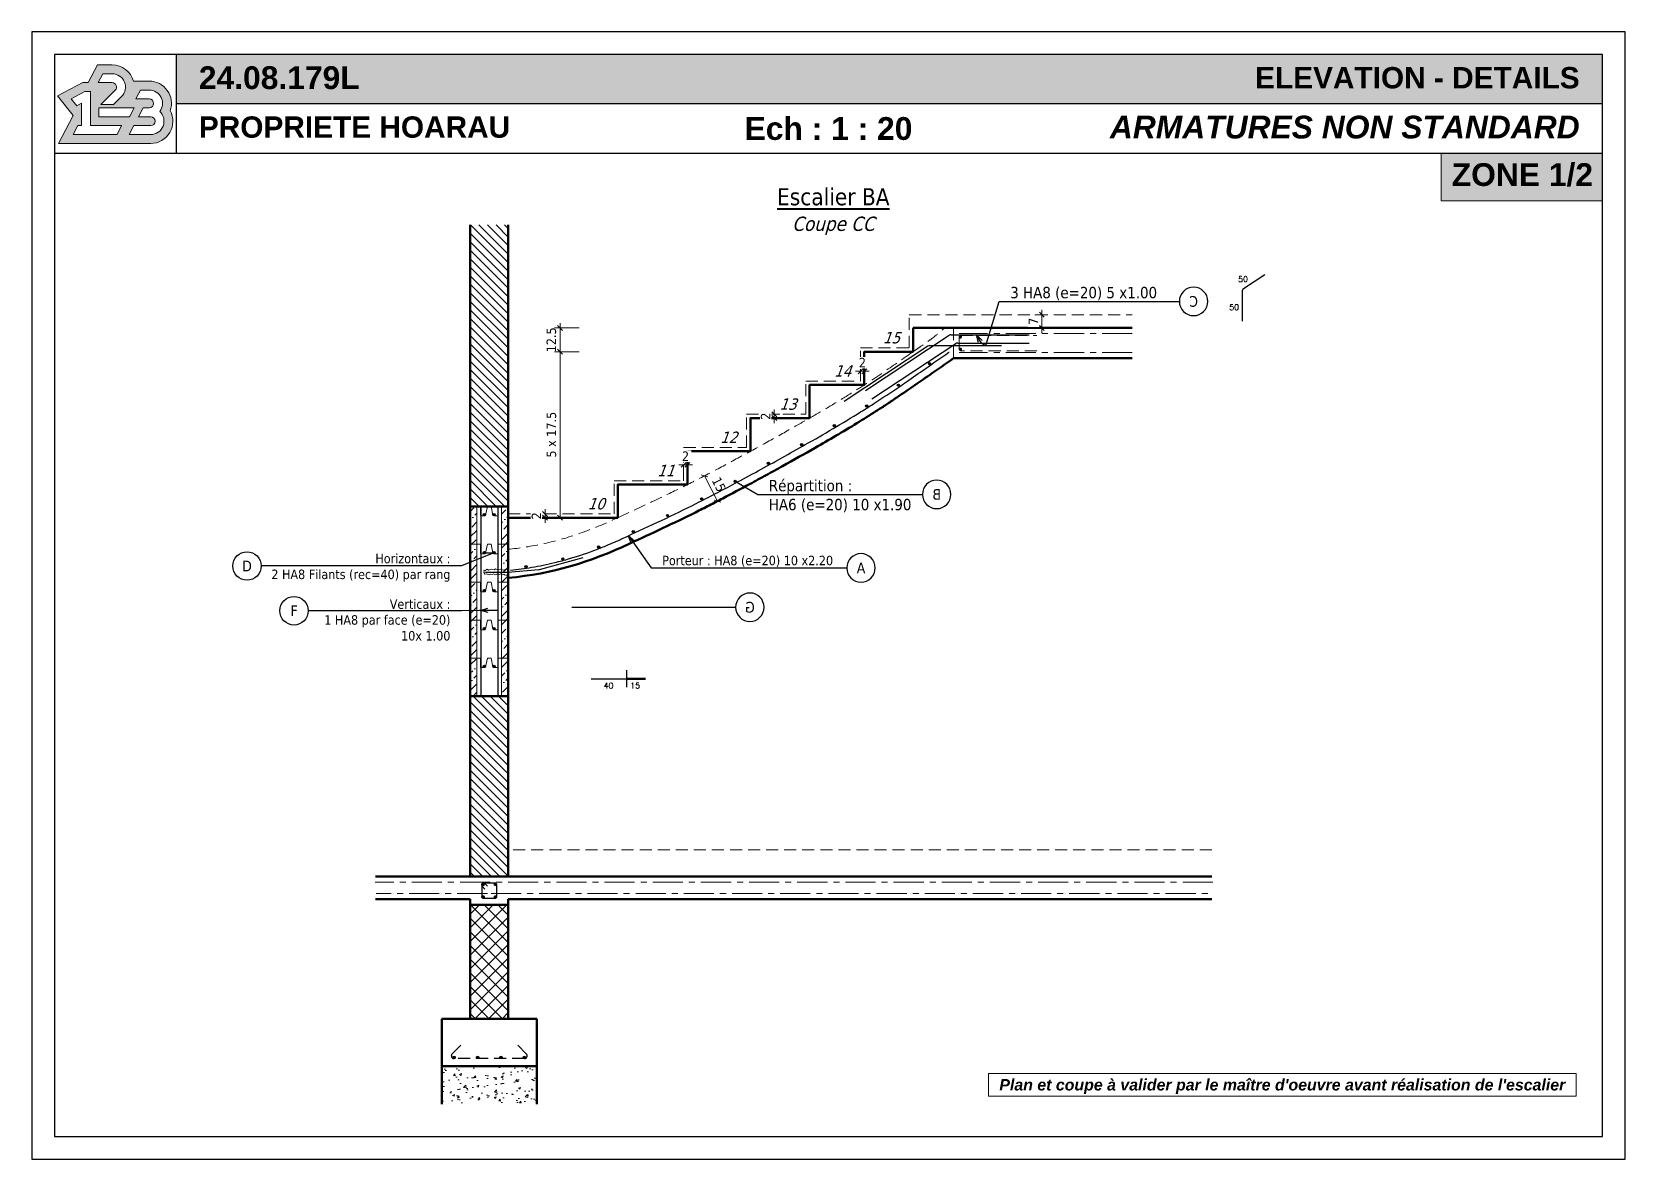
# Model space of a CAD drawing. Header units: millimetres. Extents: x 1206 to 5166, y 1455 to 2049.
# Drawn here: x 4326 to 5166, y 1455 to 2049 of the extents above; entities that cross this region are included whole.
import ezdxf
from ezdxf import colors
from ezdxf.entities.mleader import LeaderData, LeaderLine
from ezdxf.enums import TextEntityAlignment as Align
from ezdxf.math import Vec2, Vec3

# ---------------------------------------------------------------- set-up
doc = ezdxf.new("R2010")
doc.units = ezdxf.units.MM
doc.linetypes.add('AXES', pattern=[50.8, 31.75, -6.35, 6.35, -6.35])
doc.linetypes.add('CACHE', pattern=[9.525, 6.35, -3.175])
for name, color, linetype in [('ABAK_A-ANNOT', 7, 'Continuous'), ('ABAK_A-ANNOT FERRAILLAGES', 7, 'Continuous'), ('ABAK_BA-FERRAILLAGES', 1, 'Continuous'), ('ABAK_BA-FERRAILLAGES CACHES', 7, 'CACHE')]:
    doc.layers.add(name, color=color, linetype=linetype)
for name, color, linetype, lineweight in [('ABAK_A-CARTOUCHE', 7, 'Continuous', 20), ('ABAK_A-COTA', 7, 'Continuous', 18), ('ABAK_A-HACHURES', 253, 'Continuous', 15), ('ABAK_A-TITRES', 150, 'Continuous', 40), ('ABAK_BC-COFFRAGE-CA', 7, 'CACHE', 15), ('ABAK_BC-COFFRAGE-CO', 7, 'Continuous', 50), ('ABAK_BC-EXISTANT', 252, 'Continuous', 15), ('ABAK_BC-STR METAL', 20, 'Continuous', 20), ('ABAK_Hachures', 252, 'Continuous', 15)]:
    doc.layers.add(name, color=color, linetype=linetype, lineweight=lineweight)
doc.styles.add('A-TEXTE-COTA', font='ROMANS.SHX', dxfattribs={"width": 0.8})
doc.styles.add('ABAK_ANNO_BA', font='tahoma.ttf', dxfattribs={"height": 0.3})
doc.styles.add('ABAK_ANNO_RESA', font='tahoma.ttf', dxfattribs={"oblique": 20, "height": 0.1})
doc.styles.add('ABAK_BA', font='tahoma.ttf')
doc.styles.add('ABAK_TXT', font='tahoma.ttf')
doc.styles.get("Standard").update_dxf_attribs({"font": 'arial.ttf'})
doc.dimstyles.new('ABAK_BA', dxfattribs={"dimtxt": 0.25, "dimasz": 0.13, "dimexe": 0.15, "dimexo": 0.2, "dimgap": 0.1, "dimtad": 1, "dimdec": 1, "dimdsep": 46, "dimtxsty": 'ABAK_BA', "dimblk": 'OBLIQUE', "dimcen": 4, "dimclrd": 256, "dimclrt": 256, "dimazin": 2, "dimtfac": 1, "dimtdec": 1, "dimtix": 1, "dimtmove": 2, "dimatfit": 3, "dimldrblk": 'OBLIQUE', "dimfxl": 0.5, "dimfxlon": 1, "dimlwd": -1, "dimlwe": -1, "dimarcsym": 0})
pattern_1 = [(45, (5886.699, -1386.8433), (1.683798, 6.173926), [7.9375, -1.5875, 0, -1.5875])]

msp = doc.modelspace()

# ---------------------------------------------------------------- texts
at = {"layer": 'ABAK_A-ANNOT', "style": 'A-TEXTE-COTA'}
for p in [(4962.26, 1917.37), (4957.56, 1902.56)]:
    msp.add_text('50', height=3, dxfattribs=at).set_placement(p)
at = {"layer": 'ABAK_A-ANNOT', "char_height": 6, "width": 19.363, "attachment_point": 1, "style": 'ABAK_ANNO_RESA'}
for s, insert in [('15', (4774.86, 1891.01)), ('14', (4749.14, 1873.51)), ('13', (4720.31, 1856.01)), ('12', (4689.06, 1838.51)), ('11', (4655.88, 1821.01)), ('10', (4619.18, 1803.51))]:
    msp.add_mtext(s, dxfattribs=dict(at, insert=insert))
at = {"layer": 'ABAK_A-ANNOT FERRAILLAGES', "style": 'A-TEXTE-COTA'}
for s, p in [('40', (4627.73, 1703.17)), ('15', (4641.76, 1703.17))]:
    msp.add_text(s, height=3, dxfattribs=at).set_placement(p)
at = {"layer": 'ABAK_A-CARTOUCHE', "insert": (4991.09, 2024.91), "char_height": 11.25, "width": 302.4189, "attachment_point": 5, "style": 'ABAK_ANNO_BA'}
msp.add_mtext('\\pxqr;{\\fArial|b1|i0|c0|p34;ELEVATION - DETAILS}', dxfattribs=at)
at = {"layer": 'ABAK_A-CARTOUCHE', "color": 1, "insert": (4991.09, 1998.91), "char_height": 12, "width": 302.4189, "attachment_point": 5, "style": 'ABAK_ANNO_BA'}
msp.add_mtext('\\pxqr;{\\fArial|b1|i1|c0|p34;ARMATURES NON STANDARD}', dxfattribs=at)
at = {"layer": 'ABAK_A-CARTOUCHE', "color": 1, "insert": (4985.53, 1493.44), "char_height": 6, "width": 303.8155, "attachment_point": 5, "style": 'ABAK_ANNO_BA', "bg_fill": 16, "box_fill_scale": 1.5, "bg_fill_color": 256, "bg_fill_transparency": 0}
msp.add_mtext("\\pxqc;{\\fArial|b1|i1|c0|p34;Plan et coupe à valider par le maître d'oeuvre avant réalisation de l'escalier}", dxfattribs=at)
at = {"layer": 'ABAK_A-TITRES', "insert": (4748.8, 1954.45), "char_height": 9, "attachment_point": 5, "style": 'ABAK_TXT'}
msp.add_mtext_dynamic_manual_height_columns('{\\LEscalier BA \\fTahoma|b0|i1|c0|p34;\\H0.83333x;\\lCoupe CC}', width=76.5312, gutter_width=2.5, heights=[0], dxfattribs=at)

# ---------------------------------------------------------------- blocks, each defined once
blk = doc.blocks.new('A$Ccc495f69')
at = {"true_color": 0xffcc00}
h = blk.add_hatch(color=40, dxfattribs=at)
h.dxf.hatch_style = 1
h.paths.add_polyline_path([(-0.18, 7.2, 0.337188), (-5.96, 11.6), (-9.94, 11.6), (-12.44, 6.84), (-13.92, 6.84), (-20.72, 3.21), (-16.47, -2.07), (-20.42, -9.6), (4.44, -9.6, 0.56769), (9.72, -0.75, 0.514981), (4.04, 7.2)])
h.paths.add_polyline_path([(-3.42, 3.05), (-5.58, 0.9), (-8.99, 0.9), (-5.11, 4.75, 0.669448), (-5.96, 6.8), (-9.75, 6.8), (-8.49, 9.2), (-5.96, 9.2, -0.669448)], flags=16)
h.paths.add_polyline_path([(1.67, 4.8), (4.04, 4.8, -0.620692), (6.91, -0.98, -0.678658), (4.44, -7.2), (-1.38, -7.2), (-0.12, -4.8), (4.44, -4.8, 1), (4.44, -2.4), (1.14, -2.4), (2.4, 0), (4.04, 0, 1), (4.04, 2.4), (0.41, 2.4)], flags=16)
h.paths.add_polyline_path([(0, 0), (-1.26, -2.4), (-9.58, -2.4), (-9.58, 0)], flags=16)
h.paths.add_polyline_path([(-3.4, -4.8), (-4.65, -7.2), (-16.45, -7.2), (-15.19, -4.8), (-14.25, -4.8), (-14.25, 1.22), (-15.5, 0.55), (-17.04, 2.46), (-13.32, 4.44), (-11.85, 4.44), (-11.85, -4.8)], flags=16)
at = {"color": 40, "true_color": 0xffcc00}
for points in [[(4.44, -9.6), (-20.42, -9.6), (-16.47, -2.07), (-20.72, 3.21), (-13.92, 6.84), (-12.44, 6.84), (-9.94, 11.6), (-5.96, 11.6, -0.337188), (-0.18, 7.2), (4.04, 7.2, -0.514981), (9.72, -0.75, -0.56769), (4.44, -9.6, 1)], [(4.04, 2.4), (0.41, 2.4), (1.67, 4.8), (4.04, 4.8, -0.620692), (6.91, -0.98, -0.678658), (4.44, -7.2), (-1.38, -7.2), (-0.12, -4.8), (4.44, -4.8, 1), (4.44, -2.4), (1.14, -2.4), (2.4, 0), (4.04, 0, 1), (4.04, 2.4, -1)]]:
    blk.add_lwpolyline(points, format="xyb", dxfattribs=at)
blk.add_lwpolyline([(-9.75, 6.8), (-8.49, 9.2), (-5.96, 9.2, -0.669448), (-3.42, 3.05), (-5.58, 0.9), (-8.99, 0.9), (-5.11, 4.75, 0.669448), (-5.96, 6.8)], format="xyb", close=True, dxfattribs=at)
blk.add_lwpolyline([(-17.04, 2.46), (-15.5, 0.55), (-14.25, 1.22), (-14.25, -4.8), (-15.19, -4.8), (-16.45, -7.2), (-4.65, -7.2), (-3.4, -4.8), (-11.85, -4.8), (-11.85, 4.44), (-13.32, 4.44)], close=True, dxfattribs=at)
blk.add_lwpolyline([(-9.58, 0), (-9.58, -2.4), (-1.26, -2.4), (0, 0), (-9.58, 0)], dxfattribs=at)
blk = doc.blocks.new('*U84')
at = {"layer": 'ABAK_A-ANNOT', "true_color": 0xffcc00, "transparency": 33554687}
h = blk.add_hatch(color=40, dxfattribs=at)
h.dxf.hatch_style = 1
h.paths.add_polyline_path([(76, -12), (76, -38), (828, -38), (828, -12)])
at = {"layer": 'ABAK_A-HACHURES', "true_color": 0xa9d08e, "transparency": 33554687}
h = blk.add_hatch(color=63, dxfattribs=at)
h.dxf.hatch_style = 1
h.paths.add_polyline_path([(828, -89), (828, -64), (743.02, -64), (743.02, -89)])
for p, q in [((828, -64), (728, -64)), ((743.02, -64), (743.02, -89)), ((743.02, -89), (828, -89))]:
    blk.add_line(p, q)
at = {"layer": 'ABAK_A-ANNOT'}
for p, q in [((828, -12), (12, -12)), ((12, -12), (12, -581.97)), ((76, -12), (76, -64)), ((828, -581.97), (828, -12)), ((828, -38), (76, -38)), ((76, -64), (12, -64)), ((828, -64), (76, -64)), ((12, -581.97), (828, -581.97))]:
    blk.add_line(p, q, dxfattribs=at)
blk.add_lwpolyline([(840, 0), (0, 0), (0, -593.97), (840, -593.97)], close=True, dxfattribs=at)
at = {"layer": 'ABAK_A-COTA', "xscale": 1.952830188679271, "yscale": 1.952830188679271, "zscale": 1.952830188679271}
blk.add_blockref('A$Ccc495f69', (53.98, -40.03), dxfattribs=at)
at = {"layer": 'ABAK_A-CARTOUCHE', "attachment_point": 5, "style": 'ABAK_ANNO_BA'}
for s, insert, char_height, width in [('\\pxql;{\\fArial|b1|i0|c0|p34;24.08.179L}', (239.25, -24.23), 12, 302.4189), ('\\pxql;{\\fArial|b1|i0|c0|p34;PROPRIETE HOARAU}', (239.25, -50.23), 11.25, 302.4189), ('\\pxqc;{\\fArial|b1|i0|c0|p34;Ech : 1 : 20}', (420, -51), 12, 302.4189), ('{\\fArial|b1|i0|c0|p34;ZONE 1/2}', (785.83, -75.36), 12, 83.7193)]:
    blk.add_mtext(s, dxfattribs=dict(at, insert=insert, char_height=char_height, width=width))
blk = doc.blocks.new('A$C08e14a1e')
at = {"layer": 'ABAK_Hachures'}
for p, q in [((-20, 0), (-14.7, 0)), ((-14.7, 0), (-14.7, -4.5)), ((-11.92, -4.6), (-11, 0)), ((-11, 0), (-9, 0)), ((-9, 0), (-8.08, -4.6)), ((0, 0), (-5.3, 0)), ((-5.3, 0), (-5.3, -4.5)), ((-14.2, -5), (-12.41, -5)), ((-7.59, -5), (-5.8, -5))]:
    blk.add_line(p, q, dxfattribs=at)
for centre, start, end in [((-14.2, -4.5), 180, 270), ((-12.41, -4.5), 270, 348.69007), ((-7.59, -4.5), 191.30993, 270), ((-5.8, -4.5), 270, 0)]:
    blk.add_arc(centre, 0.5, start, end, dxfattribs=at)
blk = doc.blocks.new('_Open30')
at = {"color": 0, "linetype": 'ByBlock', "lineweight": -2}
for p, q in [((-1, 0.27), (0, 0)), ((0, 0), (-1, -0.27)), ((0, 0), (-1, 0))]:
    blk.add_line(p, q, dxfattribs=at)
blk = doc.blocks.new('_TagCircle')
at = {"color": 0, "linetype": 'ByBlock', "lineweight": -2, "transparency": 16777216}
blk.add_circle((0, 0), 0.125, dxfattribs=at)
at = {"layer": 'ABAK_A-COTA', "color": 0, "transparency": 16777216, "style": 'ABAK_ANNO_BA'}
blk.add_attdef('NUMEROETIQUETTE', text='', height=0.09375, dxfattribs=at).set_placement((0, -0.046875), align=Align.CENTER)
blk = doc.blocks.new('_None')
blk = doc.blocks.new('*U100')
at = {"layer": 'ABAK_BA-FERRAILLAGES'}
h = blk.add_hatch(color=256, dxfattribs=at)
h.dxf.hatch_style = 1
h.paths.add_polyline_path([(3.66, 1.01, 1), (4.86, 0.88, 1)])
blk.add_circle((4.26, 0.94), 0.6, dxfattribs=at)
blk = doc.blocks.new('*U101')
at = {"layer": 'ABAK_BC-COFFRAGE-CO', "color": 0, "linetype": 'ByBlock', "lineweight": -2, "transparency": 16777216}
for p, rotation in [((4796.57, 1871.17), 34.87503273534834), ((4780.1, 1859.82), 34.02674926902093), ((4763.33, 1848.93), 31.89561266180738), ((4746.19, 1838.63), 30.28181901067614), ((4728.83, 1828.69), 29.33704964070933), ((4711.33, 1819), 28.67199399969774), ((4693.73, 1809.51), 27.89025146057966), ((4675.95, 1800.35), 26.53436422279104), ((4657.95, 1791.63), 25.3383057195961), ((4639.84, 1783.15), 24.93778923878888)]:
    blk.add_blockref('*U100', p, dxfattribs=dict(at, rotation=rotation))
blk = doc.blocks.new('_Oblique')
at = {"color": 0, "linetype": 'ByBlock', "lineweight": -2}
blk.add_line((-0.5, -0.5), (0.5, 0.5), dxfattribs=at)
blk = doc.blocks.new('*D162')
at = {"layer": 'ABAK_A-COTA', "color": 0, "transparency": 16777216}
for p, q in [((4614.78, 1880.63), (4601.78, 1880.63)), ((4604.78, 1793.13), (4601.78, 1793.13))]:
    blk.add_line(p, q, dxfattribs=at)
at = {"layer": 'ABAK_A-COTA', "transparency": 16777216}
blk.add_line((4604.78, 1793.13), (4604.78, 1880.63), dxfattribs=at)
at = {"layer": 'DEFPOINTS', "color": 0, "transparency": 16777216}
for p in [(4604.78, 1880.63), (4790.89, 1880.63), (4606.31, 1793.13)]:
    blk.add_point(p, dxfattribs=at)
at = {"layer": 'ABAK_A-COTA', "transparency": 16777216, "xscale": 2.6, "yscale": 2.6, "zscale": 2.6}
for p, rotation in [((4604.78, 1880.63), 90), ((4604.78, 1793.13), 270)]:
    blk.add_blockref('_Oblique', p, dxfattribs=dict(at, rotation=rotation))
at = {"layer": 'ABAK_A-COTA', "transparency": 16777216, "insert": (4600.22, 1836.88), "char_height": 5, "attachment_point": 5, "rotation": 90, "style": 'ABAK_BA'}
blk.add_mtext('5 x 17.5', dxfattribs=at)
blk = doc.blocks.new('*D163')
at = {"layer": 'ABAK_A-COTA', "color": 0, "transparency": 16777216}
for p, q in [((4614.78, 1893.13), (4601.78, 1893.13)), ((4614.78, 1880.63), (4601.78, 1880.63))]:
    blk.add_line(p, q, dxfattribs=at)
at = {"layer": 'ABAK_A-COTA', "transparency": 16777216}
for p, q in [((4604.78, 1893.13), (4604.78, 1895.73)), ((4604.78, 1880.63), (4604.78, 1893.13)), ((4604.78, 1880.63), (4604.78, 1878.03))]:
    blk.add_line(p, q, dxfattribs=at)
at = {"layer": 'DEFPOINTS', "color": 0, "transparency": 16777216}
for p in [(4604.78, 1893.13), (4790.89, 1893.13), (4790.89, 1880.63)]:
    blk.add_point(p, dxfattribs=at)
at = {"layer": 'ABAK_A-COTA', "transparency": 16777216, "xscale": 2.6, "yscale": 2.6, "zscale": 2.6}
for p, rotation in [((4604.78, 1893.13), 270), ((4604.78, 1880.63), 90)]:
    blk.add_blockref('_Oblique', p, dxfattribs=dict(at, rotation=rotation))
at = {"layer": 'ABAK_A-COTA', "transparency": 16777216, "insert": (4600.18, 1886.88), "char_height": 5, "attachment_point": 5, "rotation": 90, "style": 'ABAK_BA'}
blk.add_mtext('12.5', dxfattribs=at)
blk = doc.blocks.new('*D155')
at = {"layer": 'ABAK_BC-STR METAL', "transparency": 16777216}
for p, q in [((4596.82, 1795.13), (4596.82, 1797.73)), ((4596.82, 1793.13), (4596.82, 1795.13)), ((4596.82, 1793.13), (4596.82, 1790.53))]:
    blk.add_line(p, q, dxfattribs=at)
at = {"layer": 'ABAK_BC-STR METAL', "color": 0, "transparency": 16777216}
for p, q in [((4596.82, 1795.13), (4599.82, 1795.13)), ((4596.82, 1793.13), (4599.82, 1793.13))]:
    blk.add_line(p, q, dxfattribs=at)
at = {"layer": 'ABAK_BC-STR METAL', "transparency": 16777216, "xscale": 2.6, "yscale": 2.6, "zscale": 2.6}
for p, rotation in [((4596.82, 1795.13), 270), ((4596.82, 1793.13), 90)]:
    blk.add_blockref('_Oblique', p, dxfattribs=dict(at, rotation=rotation))
at = {"layer": 'ABAK_BC-STR METAL', "transparency": 16777216, "insert": (4592.26, 1794.13), "char_height": 5, "attachment_point": 5, "rotation": 90, "style": 'ABAK_BA', "bg_fill": 3, "box_fill_scale": 1.1, "bg_fill_color": 256, "bg_fill_true_color": 13158600, "bg_fill_transparency": 0}
blk.add_mtext('2', dxfattribs=at)
at = {"layer": 'DEFPOINTS', "color": 0, "transparency": 16777216}
for p in [(4593.58, 1795.13), (4593.58, 1793.13), (4596.82, 1795.13)]:
    blk.add_point(p, dxfattribs=at)
blk = doc.blocks.new('*D156')
at = {"layer": 'ABAK_BC-STR METAL', "transparency": 16777216}
for p, q in [((4669.9, 1821.01), (4667.3, 1821.01)), ((4671.9, 1821.01), (4669.9, 1821.01)), ((4671.9, 1821.01), (4674.5, 1821.01))]:
    blk.add_line(p, q, dxfattribs=at)
at = {"layer": 'ABAK_BC-STR METAL', "color": 0, "transparency": 16777216}
for p, q in [((4669.9, 1821.01), (4669.9, 1818.01)), ((4671.9, 1821.01), (4671.9, 1818.01))]:
    blk.add_line(p, q, dxfattribs=at)
at = {"layer": 'ABAK_BC-STR METAL', "transparency": 16777216, "xscale": 2.6, "yscale": 2.6, "zscale": 2.6}
blk.add_blockref('_Oblique', (4669.9, 1821.01), dxfattribs=at)
at = {"layer": 'ABAK_BC-STR METAL', "transparency": 16777216, "xscale": 2.6, "yscale": 2.6, "zscale": 2.6, "rotation": 180}
blk.add_blockref('_Oblique', (4671.9, 1821.01), dxfattribs=at)
at = {"layer": 'ABAK_BC-STR METAL', "transparency": 16777216, "insert": (4670.9, 1825.56), "char_height": 5, "attachment_point": 5, "style": 'ABAK_BA', "bg_fill": 3, "box_fill_scale": 1.1, "bg_fill_color": 256, "bg_fill_true_color": 13158600, "bg_fill_transparency": 0}
blk.add_mtext('2', dxfattribs=at)
at = {"layer": 'DEFPOINTS', "color": 0, "transparency": 16777216}
for p in [(4669.9, 1823.26), (4671.9, 1823.26), (4669.9, 1821.01)]:
    blk.add_point(p, dxfattribs=at)
blk = doc.blocks.new('*D157')
at = {"layer": 'ABAK_BC-STR METAL', "color": 0, "transparency": 16777216}
for p, q in [((4854.98, 1900.13), (4861.76, 1900.13)), ((4854.98, 1893.13), (4861.76, 1893.13))]:
    blk.add_line(p, q, dxfattribs=at)
at = {"layer": 'ABAK_BC-STR METAL', "transparency": 16777216}
for p, q in [((4858.76, 1900.13), (4858.76, 1902.73)), ((4858.76, 1893.13), (4858.76, 1900.13)), ((4858.76, 1893.13), (4858.76, 1890.53))]:
    blk.add_line(p, q, dxfattribs=at)
at = {"layer": 'ABAK_BC-STR METAL', "transparency": 16777216, "xscale": 2.6, "yscale": 2.6, "zscale": 2.6}
for p, rotation in [((4858.76, 1900.13), 270), ((4858.76, 1893.13), 90)]:
    blk.add_blockref('_Oblique', p, dxfattribs=dict(at, rotation=rotation))
at = {"layer": 'ABAK_BC-STR METAL', "transparency": 16777216, "insert": (4854.26, 1896.63), "char_height": 5, "attachment_point": 5, "rotation": 90, "style": 'ABAK_BA', "bg_fill": 3, "box_fill_scale": 1.1, "bg_fill_color": 256, "bg_fill_true_color": 13158600, "bg_fill_transparency": 0}
blk.add_mtext('7', dxfattribs=at)
at = {"layer": 'DEFPOINTS', "color": 0, "transparency": 16777216}
for p in [(4850.98, 1900.13), (4858.76, 1900.13), (4850.98, 1893.13)]:
    blk.add_point(p, dxfattribs=at)
blk = doc.blocks.new('*D158')
at = {"layer": 'ABAK_BC-STR METAL', "transparency": 16777216}
for p, q in [((4763.16, 1870.34), (4760.56, 1870.34)), ((4765.16, 1870.34), (4763.16, 1870.34)), ((4765.16, 1870.34), (4767.76, 1870.34))]:
    blk.add_line(p, q, dxfattribs=at)
at = {"layer": 'ABAK_BC-STR METAL', "color": 0, "transparency": 16777216}
for p, q in [((4763.16, 1870.78), (4763.16, 1867.34)), ((4765.16, 1870.78), (4765.16, 1867.34))]:
    blk.add_line(p, q, dxfattribs=at)
at = {"layer": 'ABAK_BC-STR METAL', "transparency": 16777216, "xscale": 2.6, "yscale": 2.6, "zscale": 2.6}
blk.add_blockref('_Oblique', (4763.16, 1870.34), dxfattribs=at)
at = {"layer": 'ABAK_BC-STR METAL', "transparency": 16777216, "xscale": 2.6, "yscale": 2.6, "zscale": 2.6, "rotation": 180}
blk.add_blockref('_Oblique', (4765.16, 1870.34), dxfattribs=at)
at = {"layer": 'ABAK_BC-STR METAL', "transparency": 16777216, "insert": (4764.16, 1874.89), "char_height": 5, "attachment_point": 5, "style": 'ABAK_BA', "bg_fill": 3, "box_fill_scale": 1.1, "bg_fill_color": 256, "bg_fill_true_color": 13158600, "bg_fill_transparency": 0}
blk.add_mtext('2', dxfattribs=at)
at = {"layer": 'DEFPOINTS', "color": 0, "transparency": 16777216}
for p in [(4763.16, 1874.78), (4765.16, 1874.78), (4763.16, 1870.34)]:
    blk.add_point(p, dxfattribs=at)
blk = doc.blocks.new('*D159')
at = {"layer": 'ABAK_BC-STR METAL', "transparency": 16777216}
for p, q in [((4717.66, 1847.63), (4717.66, 1850.23)), ((4717.66, 1845.63), (4717.66, 1847.63)), ((4717.66, 1845.63), (4717.66, 1843.03))]:
    blk.add_line(p, q, dxfattribs=at)
at = {"layer": 'ABAK_BC-STR METAL', "color": 0, "transparency": 16777216}
for p, q in [((4717.24, 1847.63), (4720.66, 1847.63)), ((4717.24, 1845.63), (4720.66, 1845.63))]:
    blk.add_line(p, q, dxfattribs=at)
at = {"layer": 'ABAK_BC-STR METAL', "transparency": 16777216, "xscale": 2.6, "yscale": 2.6, "zscale": 2.6}
for p, rotation in [((4717.66, 1847.63), 270), ((4717.66, 1845.63), 90)]:
    blk.add_blockref('_Oblique', p, dxfattribs=dict(at, rotation=rotation))
at = {"layer": 'ABAK_BC-STR METAL', "transparency": 16777216, "insert": (4713.1, 1846.63), "char_height": 5, "attachment_point": 5, "rotation": 90, "style": 'ABAK_BA', "bg_fill": 3, "box_fill_scale": 1.1, "bg_fill_color": 256, "bg_fill_true_color": 13158600, "bg_fill_transparency": 0}
blk.add_mtext('2', dxfattribs=at)
at = {"layer": 'DEFPOINTS', "color": 0, "transparency": 16777216}
for p in [(4713.24, 1847.63), (4713.24, 1845.63), (4717.66, 1847.63)]:
    blk.add_point(p, dxfattribs=at)
blk = doc.blocks.new('*D161')
at = {"layer": 'ABAK_A-COTA', "color": 0, "transparency": 16777216}
for p, q in [((4680.96, 1815.24), (4683.63, 1816.61)), ((4687.82, 1801.9), (4690.49, 1803.27))]:
    blk.add_line(p, q, dxfattribs=at)
at = {"layer": 'ABAK_A-COTA', "transparency": 16777216}
blk.add_line((4680.96, 1815.24), (4687.82, 1801.9), dxfattribs=at)
at = {"layer": 'DEFPOINTS', "color": 0, "transparency": 16777216}
for p in [(4678.87, 1814.16), (4685.72, 1800.82), (4687.82, 1801.9)]:
    blk.add_point(p, dxfattribs=at)
at = {"layer": 'ABAK_A-COTA', "transparency": 16777216, "xscale": 2.6, "yscale": 2.6, "zscale": 2.6}
for p, rotation in [((4680.96, 1815.24), 117.2064623507496), ((4687.82, 1801.9), 297.2064623507495)]:
    blk.add_blockref('_Oblique', p, dxfattribs=dict(at, rotation=rotation))
at = {"layer": 'ABAK_A-COTA', "transparency": 16777216, "insert": (4688.45, 1810.65), "char_height": 5, "attachment_point": 5, "rotation": 297.20646, "style": 'ABAK_BA'}
blk.add_mtext('15', dxfattribs=at)

# ---------------------------------------------------------------- dimensions: what is measured, and where the dimension line sits
at = {"layer": 'ABAK_A-COTA'}
dim = msp.add_linear_dim(base=(4604.78, 1893.13), p1=(4790.89, 1880.63), p2=(4790.89, 1893.13), angle=90, dimstyle='ABAK_BA', dxfattribs=at)
dim.commit()
dim.dimension.update_dxf_attribs({"geometry": '*D163', "text_midpoint": (4600.18, 1886.88)})
dim = msp.add_linear_dim(base=(4604.78, 1880.63), p1=(4606.31, 1793.13), p2=(4790.89, 1880.63), angle=90, text='5 x 17.5', dimstyle='ABAK_BA', dxfattribs=at)
dim.commit()
dim.dimension.update_dxf_attribs({"geometry": '*D162', "text_midpoint": (4600.22, 1836.88)})
dim = msp.add_aligned_dim(p1=(4678.87, 1814.16), p2=(4685.72, 1800.82), distance=2.36, dimstyle='ABAK_BA', dxfattribs=at)
dim.commit()
dim.dimension.update_dxf_attribs({"geometry": '*D161', "text_midpoint": (4688.45, 1810.65)})

# ---------------------------------------------------------------- hatches: boundary and pattern name
at = {"layer": 'ABAK_A-HACHURES', "transparency": 33554687}
h = msp.add_hatch(dxfattribs=at)
h.set_pattern_fill('ANSI37', color=256, scale=0.08)
h.set_pattern_definition([(45, (-22955.534, 5150.1127), (-3.59210245, 3.59210245), []), (135, (-22955.534, 5150.1127), (-3.59210245, -3.59210245), [])])
h.paths.add_polyline_path([(4577.42, 1589.13), (4557.42, 1589.13), (4557.42, 1529.13), (4577.42, 1529.13)])
at = {"layer": 'ABAK_BA-FERRAILLAGES'}
h = msp.add_hatch(color=256, dxfattribs=at)
h.dxf.hatch_style = 1
h.paths.add_polyline_path([(4565.45, 1794.77, -1), (4564.25, 1794.77, -1)])
h = msp.add_hatch(color=256, dxfattribs=at)
h.dxf.hatch_style = 1
h.paths.add_polyline_path([(4569.39, 1794.77, 1), (4570.59, 1794.77, 1)])
h = msp.add_hatch(color=256, dxfattribs=at)
h.dxf.hatch_style = 1
h.paths.add_polyline_path([(4565.45, 1774.77, -1), (4564.25, 1774.77, -1)])
h = msp.add_hatch(color=256, dxfattribs=at)
h.dxf.hatch_style = 1
h.paths.add_polyline_path([(4569.39, 1774.77, 1), (4570.59, 1774.77, 1)])
h = msp.add_hatch(color=256, dxfattribs=at)
h.dxf.hatch_style = 1
h.paths.add_polyline_path([(4624.51, 1777.6, 1), (4625.67, 1777.89, 1)])
h = msp.add_hatch(color=256, dxfattribs=at)
h.dxf.hatch_style = 1
h.paths.add_polyline_path([(4586.16, 1767.36, 1), (4587.36, 1767.36, 1)])
h = msp.add_hatch(color=256, dxfattribs=at)
h.dxf.hatch_style = 1
h.paths.add_polyline_path([(4605.62, 1771.38, 1), (4606.81, 1771.53, 1)])
h = msp.add_hatch(color=256, dxfattribs=at)
h.dxf.hatch_style = 1
h.paths.add_polyline_path([(4565.45, 1754.77, -1), (4564.25, 1754.77, -1)])
h = msp.add_hatch(color=256, dxfattribs=at)
h.dxf.hatch_style = 1
h.paths.add_polyline_path([(4569.39, 1754.77, 1), (4570.59, 1754.77, 1)])
h = msp.add_hatch(color=256, dxfattribs=at)
h.dxf.hatch_style = 1
h.paths.add_polyline_path([(4565.45, 1734.77, -1), (4564.25, 1734.77, -1)])
h = msp.add_hatch(color=256, dxfattribs=at)
h.dxf.hatch_style = 1
h.paths.add_polyline_path([(4569.39, 1734.77, 1), (4570.59, 1734.77, 1)])
h = msp.add_hatch(color=256, dxfattribs=at)
h.dxf.hatch_style = 1
h.paths.add_polyline_path([(4565.45, 1714.77, -1), (4564.25, 1714.77, -1)])
h = msp.add_hatch(color=256, dxfattribs=at)
h.dxf.hatch_style = 1
h.paths.add_polyline_path([(4569.39, 1714.77, 1), (4570.59, 1714.77, 1)])
at = {"layer": 'ABAK_BA-FERRAILLAGES CACHES'}
h = msp.add_hatch(color=256, dxfattribs=at)
h.dxf.hatch_style = 1
h.paths.add_polyline_path([(4564.74, 1599.91, 1), (4563.54, 1599.91, 1)])
h = msp.add_hatch(color=256, dxfattribs=at)
h.dxf.hatch_style = 1
h.paths.add_polyline_path([(4571.3, 1599.91, 1), (4570.1, 1599.91, 1)])
h = msp.add_hatch(color=256, dxfattribs=at)
h.dxf.hatch_style = 1
h.paths.add_polyline_path([(4564.74, 1593.34, 1), (4563.54, 1593.34, 1)])
h = msp.add_hatch(color=256, dxfattribs=at)
h.dxf.hatch_style = 1
h.paths.add_polyline_path([(4571.3, 1593.34, 1), (4570.1, 1593.34, 1)])
h = msp.add_hatch(color=256, dxfattribs=at)
h.dxf.hatch_style = 1
h.paths.add_polyline_path([(4549.52, 1508.73, 1), (4548.32, 1508.73, 1)])
h = msp.add_hatch(color=256, dxfattribs=at)
h.dxf.hatch_style = 1
h.paths.add_polyline_path([(4561.85, 1508.73, 1), (4560.65, 1508.73, 1)])
h = msp.add_hatch(color=256, dxfattribs=at)
h.dxf.hatch_style = 1
h.paths.add_polyline_path([(4574.19, 1508.73, 1), (4572.99, 1508.73, 1)])
h = msp.add_hatch(color=256, dxfattribs=at)
h.dxf.hatch_style = 1
h.paths.add_polyline_path([(4586.52, 1508.73, 1), (4585.32, 1508.73, 1)])
at = {"layer": 'ABAK_BC-COFFRAGE-CA'}
h = msp.add_hatch(color=256, dxfattribs=at)
h.dxf.hatch_style = 1
h.paths.add_polyline_path([(4816.42, 1888.41, 1), (4815.22, 1888.41, 1)])
h = msp.add_hatch(color=256, dxfattribs=at)
h.dxf.hatch_style = 1
h.paths.add_polyline_path([(4816.42, 1881.84, 1), (4815.22, 1881.84, 1)])
at = {"layer": 'ABAK_Hachures'}
h = msp.add_hatch(dxfattribs=at)
h.set_pattern_fill('ANSI31', color=256, angle=90)
h.set_pattern_definition([(135, (-24771.0232, 5206.304), (-2.24506403, -2.24506403), [])])
h.paths.add_polyline_path([(4577.42, 1699.13), (4557.42, 1699.13), (4557.42, 1604.13), (4577.42, 1604.13)])
h.paths.add_polyline_path([(5072.17, 1961.23), (5152.7, 1961.23), (5152.7, 1985.96), (5072.17, 1985.96)], flags=9)
h.paths.add_polyline_path([(4698.82, 1985.66), (4793.33, 1985.66), (4793.33, 2010.39), (4698.82, 2010.39)], flags=9)
h.paths.add_polyline_path([(4410.36, 1987.14), (4580.14, 1987.14), (4580.14, 2010.33), (4410.36, 2010.33)], flags=9)
h.paths.add_polyline_path([(4410.9, 2012.44), (4501.72, 2012.44), (4501.72, 2037.17), (4410.9, 2037.17)], flags=9)
h.paths.add_polyline_path([(4829.12, 1504.62), (4829.12, 1482.26), (5141.93, 1482.26), (5141.93, 1504.62)], flags=9)
h.paths.add_polyline_path([(4771.32, 1881.87), (4783.33, 1881.87), (4787.98, 1894.65), (4775.97, 1894.65)], flags=9)
h.paths.add_polyline_path([(4745.6, 1864.37), (4757.61, 1864.37), (4762.26, 1877.15), (4750.25, 1877.15)], flags=9)
h.paths.add_polyline_path([(4716.76, 1846.77), (4728.77, 1846.77), (4733.43, 1859.55), (4721.42, 1859.55)], flags=9)
h.paths.add_polyline_path([(4685.52, 1829.27), (4697.53, 1829.27), (4702.18, 1842.05), (4690.17, 1842.05)], flags=9)
h.paths.add_polyline_path([(4652.33, 1811.87), (4664.34, 1811.87), (4668.99, 1824.65), (4656.98, 1824.65)], flags=9)
h.paths.add_polyline_path([(4716.12, 1938.61), (4780.58, 1938.61), (4780.58, 1973.21), (4716.12, 1973.21)], flags=9)
h.paths.add_polyline_path([(4615.63, 1794.27), (4627.64, 1794.27), (4632.29, 1807.05), (4620.28, 1807.05)], flags=9)
h.paths.add_polyline_path([(4969.11, 2013.15), (5145.87, 2013.15), (5145.87, 2036.33), (4969.11, 2036.33)], flags=9)
h.paths.add_polyline_path([(4891.34, 1986.36), (5145.29, 1986.36), (5145.29, 2011.09), (4891.34, 2011.09)], flags=9)
h.paths.add_polyline_path([(4557.42, 1947.46), (4577.42, 1947.46), (4577.42, 1799.13), (4557.42, 1799.13)])
at = {"layer": 'ABAK_Hachures', "transparency": 33554687}
h = msp.add_hatch(dxfattribs=at)
h.set_pattern_fill('ANSI36', color=256)
h.set_pattern_definition(pattern_1)
h.paths.add_polyline_path([(4560.92, 1799.13), (4557.42, 1799.13), (4557.42, 1699.13), (4560.92, 1699.13)])
h = msp.add_hatch(dxfattribs=at)
h.set_pattern_fill('ANSI36', color=256)
h.set_pattern_definition(pattern_1)
h.paths.add_polyline_path([(4577.42, 1799.13), (4573.92, 1799.13), (4573.92, 1699.13), (4577.42, 1699.13)])
h = msp.add_hatch(dxfattribs=at)
h.set_pattern_fill('AR-CONC', color=256, scale=0.003)
h.set_pattern_definition([(50, (182.181, -4039.994), (10.93108, -0.956345), [1.143, -12.573]), (355, (182.181, -4039.994), (-2.114605, 11.46341), [0.9144, -10.058435]), (100.45144, (183.092, -4040.074), (8.816475, 10.507065), [0.9714, -10.685415]), (46.1842, (182.181, -4036.946), (16.264742, -2.52254), [1.7145, -18.8595]), (96.63556, (183.537, -4037.156), (14.244248, 14.845567), [1.4571, -16.028136]), (351.18415, (182.181, -4036.946), (14.24425, 14.845567), [1.371598, -15.087584]), (21, (183.705, -4037.708), (9.096863, -6.135912), [1.143, -12.573]), (326, (183.705, -4037.708), (3.708122, 11.051278), [0.9144, -10.0584]), (71.45144, (184.463, -4038.219), (12.804985, 4.915366), [0.9714, -10.685396]), (37.5, (182.1814, -4039.994), (0.1853162, 5.0733023), [0, -9.93648, 0, -10.2108, 0, -10.0965]), (7.5, (182.1814, -4039.994), (4.0091798, 6.0108345), [0, -5.82168, 0, -9.70788, 0, -3.8481]), (327.5, (178.783, -4039.994), (8.1354357, -0.3437246), [0, -3.81, 0, -11.8872, 0, -15.7734]), (317.5, (177.259, -4039.994), (8.887751, 1.5255895), [0, -4.953, 0, -7.89432, 0, -11.2014])])
h.paths.add_polyline_path([(4592.42, 1504.13), (4542.42, 1504.13), (4542.42, 1484.13), (4592.42, 1484.13)])

# ---------------------------------------------------------------- linework, layer by layer
at = {"layer": 'ABAK_A-ANNOT'}
for p, q in [((4965.08, 1913.95), (4976.31, 1921.37)), ((4964.63, 1896.75), (4964.63, 1913.11))]:
    msp.add_line(p, q, dxfattribs=at)
msp.add_arc((4965.63, 1913.11), 1, 123.43987, 180, dxfattribs=at)
at = {"layer": 'ABAK_A-ANNOT FERRAILLAGES'}
for p, q in [((4621.21, 1708.28), (4649.72, 1708.28)), ((4639.73, 1712.8), (4639.73, 1703.77))]:
    msp.add_line(p, q, dxfattribs=at)
at = {"layer": 'ABAK_BA-FERRAILLAGES'}
for p, q in [((4798.61, 1883.52), (4754.5, 1854.33)), ((4809.87, 1889.19), (4765.75, 1860)), ((4813.32, 1884.79), (4769.2, 1855.61)), ((4799.72, 1883.85), (4837.4, 1883.85)), ((4810.97, 1889.52), (4852.1, 1889.52)), ((4814.42, 1885.13), (4852.1, 1885.13)), ((4562.92, 1799.13), (4562.92, 1699.13)), ((4571.92, 1799.13), (4571.92, 1699.13)), ((4565.42, 1764.45), (4577.19, 1764.48)), ((4577.19, 1764.48), (4593.59, 1765.83)), ((4593.96, 1765.9), (4616.91, 1772.25))]:
    msp.add_line(p, q, dxfattribs=at)
for centre in [(4564.85, 1794.77), (4569.99, 1794.77), (4564.85, 1774.77), (4569.99, 1774.77), (4625.09, 1777.74), (4586.76, 1767.36), (4606.22, 1771.46), (4564.85, 1754.77), (4569.99, 1754.77), (4564.85, 1734.77), (4569.99, 1734.77), (4564.85, 1714.77), (4569.99, 1714.77)]:
    msp.add_circle(centre, 0.6, dxfattribs=at)
for centre, start, end in [((4799.72, 1881.85), 90, 123.48578), ((4810.97, 1887.52), 90, 123.48578), ((4814.42, 1883.13), 90, 123.48578), ((4593.43, 1767.82), 274.70805, 285.46693)]:
    msp.add_arc(centre, 2, start, end, dxfattribs=at)
for points, knots in [([(4797.18, 1871.6), (4801.35, 1874.51), (4805.52, 1877.41), (4809.73, 1880.35), (4809.77, 1880.38), (4809.81, 1880.41)], [178.827875, 178.827875, 178.827875, 178.827875, 194.069967, 194.069967, 194.223927, 194.223927, 194.223927, 194.223927]), ([(4639.84, 1783.15), (4652.01, 1788.81), (4664.28, 1794.52), (4679.89, 1802.32), (4683.29, 1804.06), (4690.06, 1807.57), (4693.42, 1809.34), (4700.96, 1813.36), (4705.12, 1815.61), (4713.41, 1820.13), (4717.54, 1822.41), (4725.81, 1826.99), (4729.93, 1829.31), (4738.93, 1834.42), (4743.81, 1837.22), (4753.54, 1842.94), (4758.39, 1845.86), (4765.75, 1850.44), (4768.27, 1852.03), (4773.6, 1855.48), (4776.4, 1857.33), (4781.94, 1861.06), (4784.68, 1862.94), (4790.69, 1867.08), (4793.94, 1869.35), (4797.18, 1871.6)], [0, 0, 0, 0, 40.26565, 40.26565, 51.55709, 51.55709, 62.84853, 62.84853, 76.93237, 76.93237, 91.016211, 91.016211, 105.100051, 105.100051, 121.814906, 121.814906, 138.529761, 138.529761, 147.290943, 147.290943, 157.143772, 157.143772, 166.9966, 166.9966, 178.827875, 178.827875, 178.827875, 178.827875]), ([(4578.67, 1765.58), (4582.35, 1765.92), (4586.1, 1766.41), (4593.9, 1767.71), (4597.94, 1768.53), (4604.54, 1770.13), (4607.11, 1770.82), (4614.61, 1773.01), (4619.5, 1774.67), (4626.4, 1777.33), (4628.38, 1778.13), (4631.75, 1779.54), (4633.13, 1780.13), (4635.41, 1781.14), (4636.31, 1781.54), (4637.75, 1782.19), (4638.28, 1782.43), (4639.09, 1782.8), (4639.37, 1782.93), (4639.71, 1783.09), (4639.77, 1783.12), (4639.84, 1783.15)], [-70.680561, -70.680561, -70.680561, -70.680561, -57.532047, -57.532047, -43.639324, -43.639324, -34.770807, -34.770807, -17.593653, -17.593653, -10.733583, -10.733583, -5.998819, -5.998819, -2.938481, -2.938481, -1.146633, -1.146633, -0.212715, -0.212715, 0, 0, 0, 0])]:
    msp.add_open_spline(points, degree=3, knots=knots, dxfattribs=at)
at = {"layer": 'ABAK_BA-FERRAILLAGES CACHES'}
for points in [[(4566.54, 1598.92), (4565.13, 1600.33, 0.668179), (4563.42, 1599.63), (4563.42, 1593.63, 0.414214), (4564.42, 1592.63), (4570.42, 1592.63, 0.414214), (4571.42, 1593.63), (4571.42, 1599.63, 0.414214), (4570.42, 1600.63), (4564.42, 1600.63, 0.668179), (4563.71, 1598.92), (4565.13, 1597.5)], [(4582.47, 1515.2), (4586.98, 1510.69, -0.668179), (4585.92, 1508.13), (4548.92, 1508.13, -0.668179), (4547.86, 1510.69), (4552.37, 1515.2)]]:
    msp.add_lwpolyline(points, format="xyb", dxfattribs=at)
for centre in [(4564.14, 1599.91), (4570.7, 1599.91), (4564.14, 1593.34), (4570.7, 1593.34), (4548.92, 1508.73), (4561.25, 1508.73), (4573.59, 1508.73), (4585.92, 1508.73)]:
    msp.add_circle(centre, 0.6, dxfattribs=at)
at = {"layer": 'ABAK_BC-COFFRAGE-CA'}
for p, q in [((4788.89, 1900.13), (4906.38, 1900.13)), ((4812.1, 1877.13), (4812.1, 1893.13)), ((4948.35, 1618.13), (4577.42, 1618.13))]:
    msp.add_line(p, q, dxfattribs=at)
at = {"layer": 'ABAK_BC-COFFRAGE-CA', "linetype": 'AXES', "ltscale": 0.5}
for p, q in [((4906.38, 1890.13), (4815.1, 1890.13)), ((4906.38, 1880.13), (4815.1, 1880.13)), ((4948.88, 1601.13), (4507.25, 1601.13)), ((4566.42, 1595.13), (4507.8, 1595.13)), ((4568.42, 1595.13), (4948.82, 1595.13))]:
    msp.add_line(p, q, dxfattribs=at)
at = {"layer": 'ABAK_BC-COFFRAGE-CA'}
msp.add_lwpolyline([(4577.42, 1795.13), (4633.2, 1795.13), (4633.2, 1812.63), (4669.9, 1812.63), (4669.9, 1830.13), (4703.09, 1830.13), (4703.09, 1847.63), (4734.33, 1847.63), (4734.33, 1865.13), (4763.16, 1865.13), (4763.16, 1882.63), (4788.89, 1882.63), (4788.89, 1900.13)], dxfattribs=at)
msp.add_lwpolyline([(4856.1, 1881.13), (4816.1, 1881.13, -0.414214), (4815.1, 1882.13), (4815.1, 1888.13, -0.414214), (4816.1, 1889.13), (4856.1, 1889.13)], format="xyb", dxfattribs=at)
for centre in [(4815.82, 1888.41), (4815.82, 1881.84)]:
    msp.add_circle(centre, 0.6, dxfattribs=at)
at = {"layer": 'ABAK_BC-COFFRAGE-CA', "color": 9}
for points, knots in [([(4790.89, 1880.63), (4791.31, 1880.92), (4791.73, 1881.21), (4792.99, 1882.09), (4793.83, 1882.68), (4796.36, 1884.44), (4798.05, 1885.61), (4800.99, 1887.67), (4802.26, 1888.55), (4807.54, 1893.13)], [178.827875, 178.827875, 178.827875, 178.827875, 180.367414, 180.367414, 183.446494, 183.446494, 189.604653, 189.604653, 194.223927, 194.223927, 194.223927, 194.223927]), ([(4635.2, 1793.13), (4642.51, 1796.53), (4649.83, 1799.93), (4661.87, 1805.68), (4666.61, 1807.98), (4676.06, 1812.71), (4680.76, 1815.12), (4690.11, 1820.03), (4694.76, 1822.52), (4704.05, 1827.55), (4708.68, 1830.08), (4717.93, 1835.19), (4722.54, 1837.77), (4730.69, 1842.38), (4734.25, 1844.42), (4741.33, 1848.52), (4744.86, 1850.59), (4751.89, 1854.8), (4755.38, 1856.93), (4761.73, 1860.91), (4764.59, 1862.74), (4770.28, 1866.47), (4773.1, 1868.36), (4780.93, 1873.68), (4785.91, 1877.15), (4790.89, 1880.63)], [0, 0, 0, 0, 24.190138, 24.190138, 40.030387, 40.030387, 55.870637, 55.870637, 71.710887, 71.710887, 87.551137, 87.551137, 103.391386, 103.391386, 115.670181, 115.670181, 127.948976, 127.948976, 140.227771, 140.227771, 150.425887, 150.425887, 160.624002, 160.624002, 178.827875, 178.827875, 178.827875, 178.827875]), ([(4577.42, 1776.51), (4583.24, 1777.05), (4589.92, 1778.09), (4602.82, 1780.93), (4609.05, 1782.73), (4621.66, 1787.17), (4628.05, 1789.81), (4634.91, 1792.99), (4635.05, 1793.05), (4635.2, 1793.13)], [-70.680561, -70.680561, -70.680561, -70.680561, -47.290356, -47.290356, -23.90015, -23.90015, -0.509945, -0.509945, 0, 0, 0, 0])]:
    msp.add_open_spline(points, degree=3, knots=knots, dxfattribs=at)
at = {"layer": 'ABAK_BC-COFFRAGE-CO'}
for p, q in [((4557.42, 1604.13), (4557.42, 1947.46)), ((4577.42, 1604.13), (4577.42, 1947.46)), ((4790.89, 1893.13), (4906.38, 1893.13)), ((4812.1, 1877.13), (4906.38, 1877.13)), ((4557.42, 1799.13), (4577.42, 1799.13)), ((4557.42, 1799.13), (4557.42, 1699.13)), ((4557.42, 1699.13), (4557.42, 1799.13)), ((4557.42, 1799.13), (4577.42, 1799.13)), ((4557.42, 1759.13), (4557.42, 1699.13)), ((4577.42, 1759.13), (4577.42, 1699.13)), ((4557.42, 1718.13), (4557.42, 1703.13)), ((4639.73, 1708.28), (4649.72, 1708.28)), ((4557.42, 1699.13), (4577.42, 1699.13)), ((4557.42, 1699.13), (4557.42, 1604.13)), ((4577.42, 1699.13), (4557.42, 1699.13)), ((4507.42, 1604.13), (4557.42, 1604.13)), ((4557.42, 1604.13), (4577.42, 1604.13)), ((4948.35, 1604.13), (4577.42, 1604.13)), ((4507.42, 1592.13), (4557.42, 1592.13)), ((4557.42, 1592.13), (4557.42, 1529.13)), ((4577.42, 1589.13), (4557.42, 1589.13)), ((4577.42, 1592.13), (4577.42, 1529.13)), ((4577.42, 1592.13), (4577.42, 1589.13)), ((4948.35, 1592.13), (4577.42, 1592.13)), ((4542.42, 1484.13), (4542.42, 1529.13)), ((4592.42, 1529.13), (4592.42, 1484.13))]:
    msp.add_line(p, q, dxfattribs=at)
for points in [[(4577.42, 1793.13), (4635.2, 1793.13), (4635.2, 1810.63), (4671.9, 1810.63), (4671.9, 1828.13), (4705.09, 1828.13), (4705.09, 1845.63), (4736.33, 1845.63), (4736.33, 1863.13), (4765.16, 1863.13), (4765.16, 1880.63), (4790.89, 1880.63), (4790.89, 1893.13)], [(4542.42, 1529.13), (4592.42, 1529.13)], [(4592.42, 1504.13), (4542.42, 1504.13)]]:
    msp.add_lwpolyline(points, dxfattribs=at)
msp.add_open_spline([(4577.42, 1761.44), (4600.94, 1763.63), (4620.16, 1769.59), (4641.52, 1779.52), (4641.52, 1779.52), (4641.52, 1779.52), (4641.52, 1779.52), (4652.99, 1784.86), (4664.58, 1790.24), (4678.54, 1797.17), (4680.95, 1798.38), (4685.75, 1800.83), (4688.13, 1802.06), (4695.27, 1805.79), (4699.99, 1808.3), (4707.59, 1812.41), (4710.48, 1813.98), (4716.25, 1817.13), (4719.14, 1818.72), (4727.78, 1823.51), (4733.54, 1826.74), (4742.94, 1832.11), (4746.6, 1834.23), (4753.93, 1838.53), (4757.59, 1840.72), (4764.6, 1845), (4767.96, 1847.09), (4772.96, 1850.3), (4774.61, 1851.37), (4777.9, 1853.53), (4779.53, 1854.62), (4784.39, 1857.89), (4787.6, 1860.08), (4793.69, 1864.3), (4796.59, 1866.31), (4799.46, 1868.32), (4799.46, 1868.32), (4799.46, 1868.32), (4799.47, 1868.32), (4803.68, 1871.25), (4807.89, 1874.19), (4812.1, 1877.13)], degree=3, knots=[-70.680561, -70.680561, -70.680561, -70.680561, -0.000529, -0.000529, -0.000529, 0, 0, 0, 37.931432, 37.931432, 45.852411, 45.852411, 53.773391, 53.773391, 69.615351, 69.615351, 79.410909, 79.410909, 89.206466, 89.206466, 108.797582, 108.797582, 121.322445, 121.322445, 133.847307, 133.847307, 145.387767, 145.387767, 151.11708, 151.11708, 156.846393, 156.846393, 168.305019, 168.305019, 178.827875, 178.827875, 178.827875, 178.828924, 178.828924, 178.828924, 194.223927, 194.223927, 194.223927, 194.223927], dxfattribs=at)
at = {"layer": 'ABAK_BC-EXISTANT'}
for p, q in [((4564.75, 1764.96), (4564.56, 1764.28)), ((4564.56, 1764.28), (4564.88, 1763.95)), ((4565.52, 1765.32), (4564.59, 1765.44)), ((4564.59, 1765.44), (4564.75, 1764.96)), ((4566.23, 1766.03), (4565.52, 1765.32)), ((4567.25, 1765.46), (4566.23, 1766.03)), ((4568.44, 1766.04), (4567.25, 1765.46)), ((4570.03, 1765.71), (4568.44, 1766.04)), ((4570.66, 1766.14), (4570.03, 1765.71)), ((4571.86, 1765.68), (4570.66, 1766.14)), ((4573.2, 1766), (4571.86, 1765.68)), ((4575.03, 1765.43), (4573.2, 1766)), ((4576.18, 1766.01), (4575.03, 1765.43)), ((4577.42, 1765.91), (4576.18, 1766.01)), ((4564.88, 1763.95), (4564.88, 1763.32)), ((4564.88, 1763.32), (4565.8, 1763.54)), ((4565.8, 1763.54), (4567.32, 1763.04)), ((4567.32, 1763.04), (4568.1, 1763.43)), ((4568.1, 1763.43), (4568.89, 1763.28)), ((4568.89, 1763.28), (4569.71, 1763.65)), ((4569.71, 1763.65), (4570.71, 1763.1)), ((4570.71, 1763.1), (4571.84, 1763.55)), ((4571.84, 1763.55), (4572.64, 1763.23)), ((4572.64, 1763.23), (4573.52, 1763.51)), ((4573.52, 1763.51), (4574.26, 1763.1)), ((4574.26, 1763.1), (4575.14, 1763.34)), ((4575.14, 1763.34), (4575.41, 1763.07)), ((4575.41, 1763.07), (4576.24, 1762.91)), ((4576.24, 1762.91), (4577.1, 1762.91)), ((4577.1, 1762.91), (4577.42, 1762.66))]:
    msp.add_line(p, q, dxfattribs=at)
at = {"layer": 'ABAK_Hachures', "transparency": 33554687}
for p, q in [((4560.92, 1699.13), (4560.92, 1799.13)), ((4573.92, 1699.13), (4573.92, 1799.13))]:
    msp.add_line(p, q, dxfattribs=at)

# ---------------------------------------------------------------- block references
at = {"layer": 'ABAK_BC-COFFRAGE-CO'}
msp.add_blockref('*U101', (0, 0), dxfattribs=at)
at = {"layer": 'ABAK_Hachures'}
msp.add_blockref('*U84', (4326.27, 2049.14), dxfattribs=at)
at = {"layer": 'ABAK_Hachures', "transparency": 33554687}
for p in [(4577.42, 1799.13), (4577.42, 1779.13), (4577.42, 1759.13), (4577.42, 1739.13), (4577.42, 1719.13)]:
    msp.add_blockref('A$C08e14a1e', p, dxfattribs=at)

msp.set_redraw_order([(e.dxf.handle, doc.entitydb.next_handle()) for e in msp.query("TEXT MTEXT ATTDEF DIMENSION ARC_DIMENSION")])  # texts and dimensions are drawn at this point

# ---------------------------------------------------------------- leaders
at = {"layer": 'ABAK_A-ANNOT FERRAILLAGES'}
ml = msp.add_multileader_mtext('Standard', dxfattribs=at)
ml.set_content('3 HA8 (e=20) 5 x1.00', color=7, style='ABAK_BA')
ml.set_leader_properties(color=256, linetype='ByLayer', lineweight=-1)
ml.set_arrow_properties(name='OPEN30')
ml.build(insert=Vec2(0, 0))
ml.multileader.update_dxf_attribs({"text_left_attachment_type": 6, "text_right_attachment_type": 6, "dogleg_length": 0.2, "scale": 20})
ctx = ml.context
ctx.base_point, ctx.scale, ctx.char_height, ctx.landing_gap_size, ctx.plane_origin = Vec3(4840.28, 1907.12), 20, 6, 1.8, Vec3(4824.16, 1862.9)
ctx.left_attachment, ctx.right_attachment = 6, 6
notes = []
notes.append((ctx, [(0, (1, 1, 0), (4836.28, 1907.12), (1, 0), 4, [(2, [(4824.34, 1889.52), (4826.81, 1885.13), (4829.21, 1883.85)], 0, [])])]))
ctx.mtext.insert, ctx.mtext.flow_direction = Vec3(4842.08, 1914.78), 5
ml = msp.add_multileader_block('Standard', dxfattribs=at)
ml.set_content('_TagCircle', color=256, scale=-60)
ml.set_attribute('NUMEROETIQUETTE', 'C', width=0)
ml.set_leader_properties(color=256, linetype='ByLayer', lineweight=-1)
ml.set_arrow_properties(name='NONE')
ml.build(insert=Vec2(0, 0))
ml.multileader.update_dxf_attribs({"text_left_attachment_type": 6, "text_right_attachment_type": 6, "dogleg_length": 0.2, "scale": 20})
ctx = ml.context
ctx.base_point, ctx.scale, ctx.char_height, ctx.landing_gap_size, ctx.plane_origin = Vec3(4931.25, 1907.11), 20, 6, 1.8, Vec3(4858.62, 1900.35)
ctx.left_attachment, ctx.right_attachment, ctx.text_align_type = 6, 6, 2
notes.append((ctx, [(0, (1, 1, 0), (4927.25, 1907.11), (1, 0), 4, [(0, [(4858.62, 1907.12)], 0, [])])]))
ctx.block.insert, ctx.block.scale = Vec3(4938.75, 1907.11), Vec3(-60, 60, 60)
ml = msp.add_multileader_mtext('Standard', dxfattribs=at)
ml.set_content('Répartition :\\PHA6 (e=20) 10 x1.90 ', color=7, style='ABAK_BA')
ml.set_leader_properties(color=256, linetype='ByLayer', lineweight=-1)
ml.set_arrow_properties(name='NONE')
ml.build(insert=Vec2(0, 0))
ml.multileader.update_dxf_attribs({"text_left_attachment_type": 6, "text_right_attachment_type": 6, "dogleg_length": 0.2, "scale": 20})
ctx = ml.context
ctx.base_point, ctx.scale, ctx.char_height, ctx.landing_gap_size, ctx.plane_origin = Vec3(4713, 1805.43), 20, 6, 1.8, Vec3(4696.87, 1751.63)
ctx.left_attachment, ctx.right_attachment = 6, 6
notes.append((ctx, [(0, (1, 1, 0), (4709, 1805.43), (1, 0), 4, [(0, [(4697.05, 1812.34)], 0, [])])]))
ctx.mtext.insert, ctx.mtext.flow_direction = Vec3(4714.8, 1813.09), 5
ml = msp.add_multileader_block('Standard', dxfattribs=at)
ml.set_content('_TagCircle', color=256, scale=-60)
ml.set_attribute('NUMEROETIQUETTE', 'B', width=0)
ml.set_leader_properties(color=256, linetype='ByLayer', lineweight=-1)
ml.set_arrow_properties(name='NONE')
ml.build(insert=Vec2(0, 0))
ml.multileader.update_dxf_attribs({"text_left_attachment_type": 6, "text_right_attachment_type": 6, "dogleg_length": 0.2, "scale": 20})
ctx = ml.context
ctx.base_point, ctx.scale, ctx.char_height, ctx.landing_gap_size, ctx.plane_origin = Vec3(4795.8, 1805.43), 20, 6, 1.8, Vec3(4723.18, 1789.08)
ctx.left_attachment, ctx.right_attachment, ctx.text_align_type = 6, 6, 2
notes.append((ctx, [(0, (1, 1, 0), (4791.8, 1805.43), (1, 0), 4, [(0, [(4723.18, 1805.43)], 0, [])])]))
ctx.block.insert, ctx.block.scale = Vec3(4803.3, 1805.43), Vec3(-60, 60, 60)
ml = msp.add_multileader_mtext('Standard', dxfattribs=at)
ml.set_content('Porteur : HA8 (e=20) 10 x2.20 ', color=256, style='ABAK_BA')
ml.set_leader_properties(color=256, linetype='ByLayer', lineweight=-1)
ml.set_arrow_properties(name='OPEN30')
ml.build(insert=Vec2(0, 0))
ml.multileader.update_dxf_attribs({"text_left_attachment_type": 6, "text_right_attachment_type": 6, "dogleg_length": 0.2, "scale": 20})
ctx = ml.context
ctx.base_point, ctx.scale, ctx.char_height, ctx.landing_gap_size, ctx.plane_origin = Vec3(4656.8, 1766.71), 20, 5, 1.8, Vec3(4640.67, 1722.91)
ctx.left_attachment, ctx.right_attachment = 6, 6
notes.append((ctx, [(0, (1, 1, 0), (4652.8, 1766.71), (1, 0), 4, [(0, [(4640.85, 1783.62)], 0, [])])]))
ctx.mtext.insert, ctx.mtext.flow_direction = Vec3(4658.6, 1773.1), 5
ml = msp.add_multileader_block('Standard', dxfattribs=at)
ml.set_content('_TagCircle', color=256, scale=60)
ml.set_attribute('NUMEROETIQUETTE', 'D', width=0)
ml.set_leader_properties(color=256, linetype='ByLayer', lineweight=-1)
ml.set_arrow_properties(name='NONE')
ml.build(insert=Vec2(0, 0))
ml.multileader.update_dxf_attribs({"text_left_attachment_type": 6, "text_right_attachment_type": 6, "dogleg_length": 0.2, "scale": 20})
ctx = ml.context
ctx.base_point, ctx.scale, ctx.char_height, ctx.landing_gap_size, ctx.plane_origin = Vec3(4432.21, 1767.71), 20, 6, 1.8, Vec3(4552.74, 1751.36)
ctx.left_attachment, ctx.right_attachment = 6, 6
notes.append((ctx, [(0, (1, 1, 0), (4484.12, 1767.71), (-1, 0), 36.9, [(0, [(4552.74, 1767.72)], 0, [])])]))
ctx.block.insert = Vec3(4439.71, 1767.71)
ml = msp.add_multileader_mtext('Standard', dxfattribs=at)
ml.set_content('Horizontaux :\\P2 HA8 Filants (rec=40) par rang', color=256, style='ABAK_BA')
ml.set_leader_properties(color=256, linetype='ByLayer', lineweight=-1)
ml.set_arrow_properties(name='NONE')
ml.build(insert=Vec2(0, 0))
ml.multileader.update_dxf_attribs({"text_left_attachment_type": 6, "text_right_attachment_type": 6, "dogleg_length": 0.2, "scale": 20})
ctx = ml.context
ctx.base_point, ctx.scale, ctx.char_height, ctx.landing_gap_size, ctx.plane_origin = Vec3(4448.74, 1767.72), 20, 5, 1.8, Vec3(4564.86, 1713.92)
ctx.left_attachment, ctx.right_attachment, ctx.text_align_type = 6, 6, 2
notes.append((ctx, [(0, (1, 1, 0), (4552.74, 1767.72), (-1, 0), 4, [(1, [(4564.69, 1774.63), (4569.83, 1774.63)], 0, [])])]))
ctx.mtext.insert, ctx.mtext.alignment, ctx.mtext.flow_direction = Vec3(4546.94, 1774.14), 3, 5
ml = msp.add_multileader_block('Standard', dxfattribs=at)
ml.set_content('_TagCircle', color=256, scale=-60)
ml.set_attribute('NUMEROETIQUETTE', 'A', width=0)
ml.set_leader_properties(color=256, linetype='ByLayer', lineweight=-1)
ml.set_arrow_properties(name='NONE')
ml.build(insert=Vec2(0, 0))
ml.multileader.update_dxf_attribs({"text_left_attachment_type": 6, "text_right_attachment_type": 6, "dogleg_length": 0.2, "scale": 20})
ctx = ml.context
ctx.base_point, ctx.scale, ctx.char_height, ctx.landing_gap_size, ctx.plane_origin = Vec3(4755.93, 1766.7), 20, 6, 1.8, Vec3(4652.8, 1760.36)
ctx.left_attachment, ctx.right_attachment, ctx.text_align_type = 6, 6, 2
notes.append((ctx, [(0, (1, 1, 0), (4751.93, 1766.7), (1, 0), 4, [(0, [(4652.8, 1766.71)], 0, [])])]))
ctx.block.insert, ctx.block.scale = Vec3(4763.43, 1766.7), Vec3(-60, 60, 60)
ml = msp.add_multileader_block('Standard', dxfattribs=at)
ml.set_content('_TagCircle', color=256, scale=60)
ml.set_attribute('NUMEROETIQUETTE', 'F', width=0)
ml.set_leader_properties(color=256, linetype='ByLayer', lineweight=-1)
ml.set_arrow_properties(name='NONE')
ml.build(insert=Vec2(0, 0))
ml.multileader.update_dxf_attribs({"text_left_attachment_type": 6, "text_right_attachment_type": 6, "dogleg_length": 0.2, "scale": 20})
ctx = ml.context
ctx.base_point, ctx.scale, ctx.char_height, ctx.landing_gap_size, ctx.plane_origin = Vec3(4457, 1744.11), 20, 6, 1.8, Vec3(4552.74, 1727.76)
ctx.left_attachment, ctx.right_attachment = 6, 6
notes.append((ctx, [(0, (1, 1, 0), (4484.12, 1744.11), (-1, 0), 12.12, [(0, [(4552.74, 1744.11)], 0, [])])]))
ctx.block.insert = Vec3(4464.5, 1744.11)
ml = msp.add_multileader_mtext('Standard', dxfattribs=at)
ml.set_content('Verticaux :\\P1 HA8 par face (e=20)\\P10x 1.00', color=256, style='ABAK_BA')
ml.set_leader_properties(color=256, linetype='ByLayer', lineweight=-1)
ml.set_arrow_properties(name='OPEN30')
ml.build(insert=Vec2(0, 0))
ml.multileader.update_dxf_attribs({"text_left_attachment_type": 6, "text_right_attachment_type": 6, "dogleg_length": 0.2, "scale": 20})
ctx = ml.context
ctx.base_point, ctx.scale, ctx.char_height, ctx.landing_gap_size, ctx.plane_origin = Vec3(4477.51, 1744.11), 20, 5, 1.8, Vec3(4564.86, 1690.31)
ctx.left_attachment, ctx.right_attachment, ctx.text_align_type = 6, 6, 2
notes.append((ctx, [(0, (1, 1, 0), (4552.74, 1744.11), (-1, 0), 4, [(1, [(4562.76, 1744.28), (4571.76, 1744.44)], 0, [])])]))
ctx.mtext.insert, ctx.mtext.alignment, ctx.mtext.flow_direction = Vec3(4546.94, 1750.11), 3, 5
ml = msp.add_multileader_block('Standard', dxfattribs=at)
ml.set_content('_TagCircle', color=256, scale=-60)
ml.set_attribute('NUMEROETIQUETTE', 'G', width=0)
ml.set_leader_properties(color=256, linetype='ByLayer', lineweight=-1)
ml.set_arrow_properties(name='NONE')
ml.build(insert=Vec2(0, 0))
ml.multileader.update_dxf_attribs({"text_left_attachment_type": 6, "text_right_attachment_type": 6, "dogleg_length": 0.2, "scale": 20})
ctx = ml.context
ctx.base_point, ctx.scale, ctx.char_height, ctx.landing_gap_size, ctx.plane_origin = Vec3(4697.33, 1745.97), 20, 6, 1.8, Vec3(4650.49, 1737.91)
ctx.left_attachment, ctx.right_attachment, ctx.text_align_type = 6, 6, 2
notes.append((ctx, [(0, (1, 1, 0), (4685.22, 1745.97), (1, 0), 12.12, [(0, [(4610.88, 1745.97)], 0, [])])]))
ctx.block.insert, ctx.block.scale = Vec3(4704.83, 1745.97), Vec3(-60, 60, 60)
for ctx, leaders in notes:
    for number, flags, end, landing, length, lines in leaders:
        leader = LeaderData()
        leader.index, (leader.has_last_leader_line, leader.has_dogleg_vector, leader.attachment_direction) = number, flags
        leader.last_leader_point, leader.dogleg_vector, leader.dogleg_length = Vec3(end), Vec3(landing), length
        for number, points, colour, breaks in lines:
            line = LeaderLine()
            line.index, line.vertices, line.color, line.breaks = number, Vec3.list(points), colors.encode_raw_color(colour), breaks
            leader.lines.append(line)
        ctx.leaders.append(leader)

# ---------------------------------------------------------------- next in the draw order: dimensions: what is measured, and where the dimension line sits
at = {"layer": 'ABAK_BC-STR METAL'}
for base, p1, p2, picture, middle in [((4858.76, 1900.13), (4850.98, 1893.13), (4850.98, 1900.13), '*D157', (4854.26, 1896.63)), ((4717.66, 1847.63), (4713.24, 1845.63), (4713.24, 1847.63), '*D159', (4713.1, 1846.63)), ((4596.82, 1795.13), (4593.58, 1793.13), (4593.58, 1795.13), '*D155', (4592.26, 1794.13))]:
    dim = msp.add_linear_dim(base=base, p1=p1, p2=p2, angle=90, dimstyle='ABAK_BA', override={"dimtfill": 1}, dxfattribs=at)
    dim.commit()
    dim.dimension.update_dxf_attribs({"geometry": picture, "text_midpoint": middle})
for base, p1, p2, picture, middle in [((4763.16, 1870.34), (4765.16, 1874.78), (4763.16, 1874.78), '*D158', (4764.16, 1874.89)), ((4669.9, 1821.01), (4671.9, 1823.26), (4669.9, 1823.26), '*D156', (4670.9, 1825.56))]:
    dim = msp.add_linear_dim(base=base, p1=p1, p2=p2, dimstyle='ABAK_BA', override={"dimtfill": 1}, dxfattribs=at)
    dim.commit()
    dim.dimension.update_dxf_attribs({"geometry": picture, "text_midpoint": middle})

doc.saveas('drawing.dxf')
